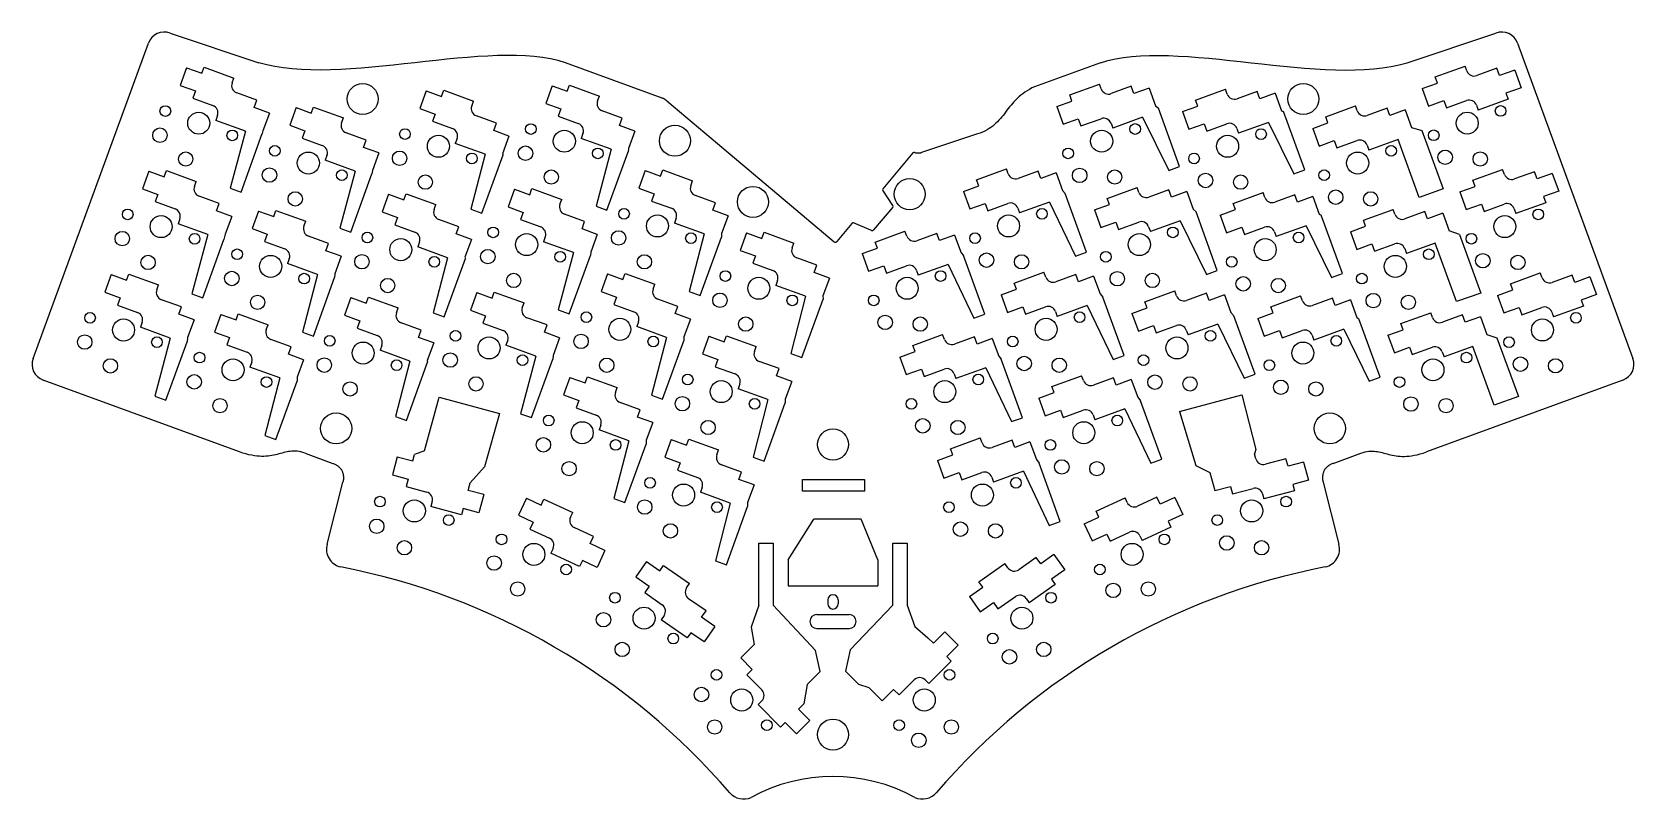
# Model space of a CAD drawing. Extents: x 24 to 271, y -154 to -36.
import ezdxf

# ---------------------------------------------------------------- set-up
doc = ezdxf.new("R2010")
doc.units = 0
doc.layers.add('BLACK', color=7, linetype='CONTINUOUS')

msp = doc.modelspace()

# ---------------------------------------------------------------- linework, layer by layer
at = {"layer": 'BLACK', "linetype": 'CONTINUOUS'}
for p, q in [((44.8937, -36.0132), (58.6, -40.6)), ((235.92, -40.6), (249.626, -36.0132)), ((23.7128, -86.2725), (41.5278, -37.5803)), ((93.9505, -39.5653), (92.4022, -39.6574)), ((95.4663, -39.5031), (93.9505, -39.5653)), ((96.9453, -39.4753), (95.4663, -39.5031)), ((98.3836, -39.486), (96.9453, -39.4753)), ((99.7767, -39.5395), (98.3836, -39.486)), ((101.121, -39.6402), (99.7767, -39.5395)), ((193.399, -39.6402), (194.743, -39.5395)), ((194.743, -39.5395), (196.136, -39.486)), ((196.136, -39.486), (197.575, -39.4753)), ((197.575, -39.4753), (199.054, -39.5031)), ((199.054, -39.5031), (200.57, -39.5653)), ((200.57, -39.5653), (202.118, -39.6574)), ((252.992, -37.5803), (270.807, -86.2725)), ((47.4244, -41.3769), (46.4325, -44.102)), ((47.4244, -41.3769), (49.7736, -42.232)), ((49.7736, -42.232), (50.1156, -41.2923)), ((50.1156, -41.2923), (54.7201, -42.9682)), ((59.8031, -40.9321), (58.6, -40.6)), ((61.0659, -41.1999), (59.8031, -40.9321)), ((62.3842, -41.4077), (61.0659, -41.1999)), ((63.7537, -41.5598), (62.3842, -41.4077)), ((65.1704, -41.6605), (63.7537, -41.5598)), ((66.63, -41.714), (65.1704, -41.6605)), ((68.1284, -41.7247), (66.63, -41.714)), ((69.6612, -41.6969), (68.1284, -41.7247)), ((71.2245, -41.6347), (69.6612, -41.6969)), ((72.8139, -41.5426), (71.2245, -41.6347)), ((74.4252, -41.4248), (72.8139, -41.5426)), ((76.0544, -41.2855), (74.4252, -41.4248)), ((77.6971, -41.1292), (76.0544, -41.2855)), ((79.3493, -40.9599), (77.6971, -41.1292)), ((81.0066, -40.7821), (79.3493, -40.9599)), ((82.665, -40.6), (81.0066, -40.7821)), ((84.3202, -40.4179), (82.665, -40.6)), ((85.9681, -40.2401), (84.3202, -40.4179)), ((87.6044, -40.0708), (85.9681, -40.2401)), ((89.225, -39.9145), (87.6044, -40.0708)), ((90.8257, -39.7752), (89.225, -39.9145)), ((92.4022, -39.6574), (90.8257, -39.7752)), ((102.411, -39.7923), (101.121, -39.6402)), ((103.644, -40.0001), (102.411, -39.7923)), ((104.815, -40.2679), (103.644, -40.0001)), ((105.92, -40.6), (104.815, -40.2679)), ((120.883, -46.0725), (105.92, -40.6)), ((188.6, -40.6), (178.4, -44.3)), ((188.6, -40.6), (189.705, -40.2679)), ((189.705, -40.2679), (190.876, -40.0001)), ((190.876, -40.0001), (192.109, -39.7923)), ((192.109, -39.7923), (193.399, -39.6402)), ((202.118, -39.6574), (203.694, -39.7752)), ((203.694, -39.7752), (205.295, -39.9145)), ((205.295, -39.9145), (206.916, -40.0708)), ((206.916, -40.0708), (208.552, -40.2401)), ((208.552, -40.2401), (210.2, -40.4179)), ((210.2, -40.4179), (211.855, -40.6)), ((211.855, -40.6), (213.513, -40.7821)), ((213.513, -40.7821), (215.171, -40.9599)), ((215.171, -40.9599), (216.823, -41.1292)), ((216.823, -41.1292), (218.466, -41.2855)), ((218.466, -41.2855), (220.095, -41.4248)), ((220.095, -41.4248), (221.706, -41.5426)), ((221.706, -41.5426), (223.296, -41.6347)), ((223.296, -41.6347), (224.859, -41.6969)), ((224.859, -41.6969), (226.392, -41.7247)), ((226.392, -41.7247), (227.89, -41.714)), ((227.89, -41.714), (229.35, -41.6605)), ((229.35, -41.6605), (230.766, -41.5598)), ((230.766, -41.5598), (232.136, -41.4077)), ((232.136, -41.4077), (233.454, -41.1999)), ((233.454, -41.1999), (234.717, -40.9321)), ((234.717, -40.9321), (235.92, -40.6)), ((240.268, -42.7909), (244.872, -41.115)), ((245.146, -41.8668), (244.872, -41.115)), ((249.785, -41.4553), (246.684, -42.584)), ((250.195, -42.5829), (249.785, -41.4553)), ((252.544, -41.7279), (250.195, -42.5829)), ((252.544, -41.7279), (253.536, -44.453)), ((46.4325, -44.102), (48.7817, -44.9571)), ((54.4465, -43.7199), (54.7201, -42.9682)), ((103.878, -44.1567), (102.886, -46.8819)), ((103.878, -44.1567), (106.227, -45.0118)), ((106.227, -45.0118), (106.569, -44.0721)), ((106.569, -44.0721), (111.174, -45.748)), ((177.983, -44.5017), (177.591, -44.7127)), ((178.4, -44.3), (177.983, -44.5017)), ((183.816, -45.5765), (188.42, -43.9007)), ((188.694, -44.6524), (188.42, -43.9007)), ((193.333, -44.2409), (190.232, -45.3696)), ((193.743, -45.3686), (193.333, -44.2409)), ((196.092, -44.5135), (193.743, -45.3686)), ((196.092, -44.5135), (197.084, -47.2386)), ((238.26, -44.5857), (240.61, -43.7306)), ((240.61, -43.7306), (240.268, -42.7909)), ((253.536, -44.453), (251.187, -45.3081)), ((48.7817, -44.9571), (48.3713, -46.0847)), ((48.3713, -46.0847), (51.4723, -47.2134)), ((58.2647, -46.3866), (55.1637, -45.258)), ((57.8543, -47.5143), (58.2647, -46.3866)), ((84.4379, -44.9411), (83.446, -47.6662)), ((84.4379, -44.9411), (86.7871, -45.7962)), ((86.7871, -45.7962), (87.1292, -44.8565)), ((87.1292, -44.8565), (91.7337, -46.5324)), ((91.46, -47.2841), (91.7337, -46.5324)), ((102.886, -46.8819), (105.235, -47.7369)), ((110.9, -46.4998), (111.174, -45.748)), ((120.916, -46.0845), (120.883, -46.0725)), ((120.975, -46.1066), (120.916, -46.0845)), ((121.028, -46.1265), (120.975, -46.1066)), ((121.074, -46.145), (121.028, -46.1265)), ((121.136, -46.1712), (121.074, -46.145)), ((121.191, -46.1976), (121.136, -46.1712)), ((121.242, -46.2263), (121.191, -46.1976)), ((121.293, -46.2596), (121.242, -46.2263)), ((121.348, -46.2995), (121.293, -46.2596)), ((121.388, -46.3309), (121.348, -46.2995)), ((121.432, -46.3668), (121.388, -46.3309)), ((121.482, -46.408), (121.432, -46.3668)), ((121.538, -46.4549), (121.482, -46.408)), ((121.602, -46.5084), (121.538, -46.4549)), ((121.602, -46.5084), (129.419, -53.0958)), ((174.976, -46.9017), (174.754, -47.1635)), ((175.207, -46.6417), (174.976, -46.9017)), ((175.449, -46.3841), (175.207, -46.6417)), ((175.703, -46.1297), (175.449, -46.3841)), ((175.972, -45.8793), (175.703, -46.1297)), ((176.257, -45.6335), (175.972, -45.8793)), ((176.559, -45.3932), (176.257, -45.6335)), ((176.882, -45.1592), (176.559, -45.3932)), ((177.225, -44.9321), (176.882, -45.1592)), ((177.591, -44.7127), (177.225, -44.9321)), ((181.808, -47.3713), (184.158, -46.5162)), ((184.158, -46.5162), (183.816, -45.5765)), ((203.256, -46.3617), (207.861, -44.6858)), ((203.598, -47.3014), (203.256, -46.3617)), ((208.135, -45.4376), (207.861, -44.6858)), ((212.774, -45.0261), (209.673, -46.1548)), ((213.184, -46.1537), (212.774, -45.0261)), ((215.533, -45.2987), (213.184, -46.1537)), ((215.533, -45.2987), (216.525, -48.0238)), ((238.26, -44.5857), (239.252, -47.3108)), ((239.252, -47.3108), (241.601, -46.4557)), ((241.601, -46.4557), (242.012, -47.5834)), ((242.012, -47.5834), (245.113, -46.4547)), ((251.529, -46.2477), (246.925, -47.9236)), ((251.187, -45.3081), (251.529, -46.2477)), ((52.1895, -48.7514), (51.9159, -49.5032)), ((60.2035, -48.3693), (57.8543, -47.5143)), ((60.2035, -48.3693), (59.2116, -51.0944)), ((64.3393, -47.533), (63.3474, -50.2581)), ((64.3393, -47.533), (66.6885, -48.388)), ((66.6885, -48.388), (67.0305, -47.4483)), ((67.0305, -47.4483), (71.635, -49.1242)), ((71.3614, -49.876), (71.635, -49.1242)), ((83.446, -47.6662), (85.7953, -48.5213)), ((85.7953, -48.5213), (85.3849, -49.6489)), ((95.2782, -49.9509), (92.1772, -48.8222)), ((105.235, -47.7369), (104.825, -48.8645)), ((104.825, -48.8645), (107.926, -49.9932)), ((114.718, -49.1665), (111.617, -48.0378)), ((114.308, -50.2941), (114.718, -49.1665)), ((172.889, -49.472), (172.664, -49.7095)), ((173.105, -49.2287), (172.889, -49.472)), ((173.315, -48.9804), (173.105, -49.2287)), ((173.521, -48.7277), (173.315, -48.9804)), ((173.723, -48.4715), (173.521, -48.7277)), ((173.925, -48.2125), (173.723, -48.4715)), ((174.127, -47.9514), (173.925, -48.2125)), ((174.332, -47.6891), (174.127, -47.9514)), ((174.54, -47.4262), (174.332, -47.6891)), ((174.754, -47.1635), (174.54, -47.4262)), ((181.808, -47.3713), (182.8, -50.0964)), ((182.8, -50.0964), (185.15, -49.2414)), ((185.15, -49.2414), (185.56, -50.369)), ((185.56, -50.369), (188.661, -49.2403)), ((195.077, -49.0334), (190.473, -50.7093)), ((195.077, -49.0334), (199.103, -57.2618)), ((197.084, -47.2386), (197.511, -47.6251)), ((200.797, -56.6464), (197.511, -47.6251)), ((201.249, -48.1564), (203.598, -47.3014)), ((201.249, -48.1564), (202.241, -50.8816)), ((216.525, -48.0238), (216.845, -48.1235)), ((220.13, -57.1448), (216.845, -48.1235)), ((223.355, -48.9536), (227.96, -47.2777)), ((223.697, -49.8932), (223.355, -48.9536)), ((228.233, -48.0294), (227.96, -47.2777)), ((232.872, -47.6179), (229.771, -48.7466)), ((233.283, -48.7456), (232.872, -47.6179)), ((235.632, -47.8905), (233.283, -48.7456)), ((235.632, -47.8905), (236.624, -50.6156)), ((246.651, -47.1719), (246.925, -47.9236)), ((56.5204, -51.1791), (51.9159, -49.5032)), ((56.5204, -51.1791), (54.1408, -59.9563)), ((55.8336, -60.5734), (59.1156, -51.5509)), ((59.2116, -51.0944), (59.1156, -51.5509)), ((63.3474, -50.2581), (65.6966, -51.1131)), ((65.6966, -51.1131), (65.2862, -52.2408)), ((75.1796, -52.5427), (72.0786, -51.414)), ((85.3849, -49.6489), (88.4858, -50.7776)), ((94.8678, -51.0785), (95.2782, -49.9509)), ((97.217, -51.9335), (94.8678, -51.0785)), ((97.217, -51.9335), (96.2252, -54.6586)), ((108.643, -51.5313), (108.37, -52.283)), ((116.657, -51.1492), (114.308, -50.2941)), ((116.657, -51.1492), (115.665, -53.8743)), ((169.6, -51.6), (160.939, -54.4548)), ((169.999, -51.4618), (169.6, -51.6)), ((170.373, -51.3104), (169.999, -51.4618)), ((170.724, -51.1463), (170.373, -51.3104)), ((171.053, -50.9705), (170.724, -51.1463)), ((171.361, -50.7836), (171.053, -50.9705)), ((171.652, -50.5864), (171.361, -50.7836)), ((171.926, -50.3796), (171.652, -50.5864)), ((172.184, -50.1641), (171.926, -50.3796)), ((172.43, -49.9404), (172.184, -50.1641)), ((172.664, -49.7095), (172.43, -49.9404)), ((190.199, -49.9575), (190.473, -50.7093)), ((202.241, -50.8816), (204.59, -50.0265)), ((204.59, -50.0265), (205.001, -51.1541)), ((205.001, -51.1541), (208.102, -50.0255)), ((209.64, -50.7427), (209.913, -51.4944)), ((214.518, -49.8185), (209.913, -51.4944)), ((214.518, -49.8185), (218.437, -57.7602)), ((221.348, -50.7483), (223.697, -49.8932)), ((221.348, -50.7483), (222.34, -53.4734)), ((236.624, -50.6156), (238.191, -51.069)), ((238.191, -51.069), (241.476, -60.0915)), ((65.2862, -52.2408), (68.3872, -53.3694)), ((74.7692, -53.6703), (75.1796, -52.5427)), ((77.1184, -54.5254), (74.7692, -53.6703)), ((89.203, -52.3156), (88.9294, -53.0674)), ((93.5339, -54.7433), (88.9294, -53.0674)), ((112.974, -53.9589), (108.37, -52.283)), ((112.974, -53.9589), (110.658, -62.7448)), ((112.351, -63.3619), (115.633, -54.3394)), ((115.665, -53.8743), (115.633, -54.3394)), ((129.419, -53.0958), (141.519, -63.2958)), ((222.34, -53.4734), (224.689, -52.6184)), ((224.689, -52.6184), (225.099, -53.746)), ((225.099, -53.746), (228.2, -52.6173)), ((229.738, -53.3345), (230.012, -54.0863)), ((234.523, -52.4446), (230.012, -54.0863)), ((237.796, -61.4183), (234.523, -52.4446)), ((69.1044, -54.9075), (68.8308, -55.6592)), ((73.4353, -57.3351), (68.8308, -55.6592)), ((77.1184, -54.5254), (76.1265, -57.2505)), ((93.5339, -54.7433), (91.325, -63.2432)), ((93.0177, -63.8603), (96.2998, -54.8378)), ((96.2252, -54.6586), (96.2998, -54.8378)), ((159.585, -54.5333), (154.966, -60.0639)), ((159.912, -54.4649), (160.005, -54.4951)), ((160.005, -54.4951), (160.098, -54.5173)), ((160.098, -54.5173), (160.191, -54.5323)), ((160.191, -54.5323), (160.282, -54.541)), ((160.282, -54.541), (160.37, -54.5441)), ((160.37, -54.5441), (160.455, -54.5426)), ((160.455, -54.5426), (160.536, -54.5372)), ((160.536, -54.5372), (160.611, -54.5289)), ((160.611, -54.5289), (160.682, -54.5184)), ((160.682, -54.5184), (160.745, -54.5066)), ((160.745, -54.5066), (160.801, -54.4943)), ((160.801, -54.4943), (160.869, -54.4767)), ((160.869, -54.4767), (160.926, -54.4595)), ((160.926, -54.4595), (160.939, -54.4548)), ((199.103, -57.2618), (200.797, -56.6464)), ((41.61, -57.3517), (40.6182, -60.0768)), ((41.61, -57.3517), (43.9593, -58.2067)), ((43.9593, -58.2067), (44.3013, -57.267)), ((44.3013, -57.267), (48.9058, -58.9429)), ((48.6322, -59.6947), (48.9058, -58.9429)), ((73.4353, -57.3351), (71.0788, -66.172)), ((72.7715, -66.7891), (76.0536, -57.7666)), ((76.1265, -57.2505), (76.0536, -57.7666)), ((118.267, -57.2537), (117.275, -59.9788)), ((118.267, -57.2537), (120.616, -58.1088)), ((120.616, -58.1088), (120.958, -57.1691)), ((120.958, -57.1691), (125.562, -58.845)), ((125.289, -59.5967), (125.562, -58.845)), ((169.428, -58.6743), (174.032, -56.9984)), ((169.77, -59.614), (169.428, -58.6743)), ((174.306, -57.7502), (174.032, -56.9984)), ((178.945, -57.3387), (175.844, -58.4674)), ((179.355, -58.4663), (178.945, -57.3387)), ((181.705, -57.6113), (179.355, -58.4663)), ((181.705, -57.6113), (182.696, -60.3364)), ((218.437, -57.7602), (220.13, -57.1448)), ((246.082, -58.7657), (250.686, -57.0898)), ((246.424, -59.7054), (246.082, -58.7657)), ((250.96, -57.8415), (250.686, -57.0898)), ((255.599, -57.4301), (252.498, -58.5588)), ((256.009, -58.5577), (255.599, -57.4301)), ((258.359, -57.7027), (256.009, -58.5577)), ((258.359, -57.7027), (259.351, -60.4278)), ((40.6182, -60.0768), (42.9674, -60.9318)), ((42.9674, -60.9318), (42.557, -62.0595)), ((52.4503, -62.3614), (49.3494, -61.2328)), ((54.1408, -59.9563), (55.8336, -60.5734)), ((78.6236, -60.9159), (77.6317, -63.641)), ((78.6236, -60.9159), (80.9728, -61.7709)), ((80.9728, -61.7709), (81.3148, -60.8313)), ((81.3148, -60.8313), (85.9193, -62.5072)), ((98.0637, -60.1315), (97.0719, -62.8566)), ((98.0637, -60.1315), (100.413, -60.9866)), ((100.413, -60.9866), (100.755, -60.0469)), ((100.755, -60.0469), (105.359, -61.7228)), ((105.086, -62.4745), (105.359, -61.7228)), ((117.275, -59.9788), (119.624, -60.8339)), ((119.624, -60.8339), (119.213, -61.9615)), ((129.107, -62.2635), (126.006, -61.1348)), ((156.5, -62.6486), (154.955, -60.3043)), ((167.421, -60.4691), (169.77, -59.614)), ((167.421, -60.4691), (168.412, -63.1942)), ((182.696, -60.3364), (183.118, -60.8231)), ((186.403, -69.8444), (183.118, -60.8231)), ((189.63, -61.5513), (194.234, -59.8754)), ((189.972, -62.491), (189.63, -61.5513)), ((194.508, -60.6272), (194.234, -59.8754)), ((199.147, -60.2157), (196.046, -61.3444)), ((199.558, -61.3434), (199.147, -60.2157)), ((201.907, -60.4883), (199.558, -61.3434)), ((201.907, -60.4883), (202.899, -63.2134)), ((209.071, -62.3365), (213.675, -60.6606)), ((213.949, -61.4123), (213.675, -60.6606)), ((218.588, -61.0009), (215.487, -62.1295)), ((218.998, -62.1285), (218.588, -61.0009)), ((221.348, -61.2735), (218.998, -62.1285)), ((221.348, -61.2735), (222.339, -63.9986)), ((241.476, -60.0915), (237.796, -61.4183)), ((244.075, -60.5604), (246.424, -59.7054)), ((244.075, -60.5604), (245.067, -63.2855)), ((259.351, -60.4278), (257.001, -61.2828)), ((257.001, -61.2828), (257.343, -62.2225)), ((42.557, -62.0595), (45.658, -63.1881)), ((52.0399, -63.4891), (52.4503, -62.3614)), ((54.3892, -64.3441), (52.0399, -63.4891)), ((58.5249, -63.5077), (57.5331, -66.2329)), ((58.5249, -63.5077), (60.8741, -64.3628)), ((60.8741, -64.3628), (61.2162, -63.4231)), ((61.2162, -63.4231), (65.8207, -65.099)), ((77.6317, -63.641), (79.9809, -64.4961)), ((85.6457, -63.2589), (85.9193, -62.5072)), ((91.325, -63.2432), (93.0177, -63.8603)), ((97.0719, -62.8566), (99.4211, -63.7117)), ((99.4211, -63.7117), (99.0107, -64.8393)), ((108.904, -65.1413), (105.803, -64.0126)), ((110.658, -62.7448), (112.351, -63.3619)), ((119.213, -61.9615), (122.314, -63.0902)), ((128.696, -63.3911), (129.107, -62.2635)), ((131.046, -64.2462), (128.696, -63.3911)), ((131.046, -64.2462), (130.054, -66.9713)), ((141.519, -63.2958), (147.429, -68.2723)), ((156.487, -62.9333), (153.537, -66.4378)), ((168.412, -63.1942), (170.762, -62.3391)), ((170.762, -62.3391), (171.172, -63.4667)), ((171.172, -63.4667), (174.273, -62.3381)), ((175.811, -63.0553), (176.085, -63.807)), ((180.689, -62.1311), (176.085, -63.807)), ((180.689, -62.1311), (184.71, -70.4598)), ((187.623, -63.3461), (189.972, -62.491)), ((187.623, -63.3461), (188.615, -66.0712)), ((202.899, -63.2134), (203.334, -63.6576)), ((206.619, -72.679), (203.334, -63.6576)), ((207.064, -64.1312), (209.413, -63.2762)), ((207.064, -64.1312), (208.055, -66.8563)), ((209.413, -63.2762), (209.071, -62.3365)), ((222.339, -63.9986), (222.662, -64.1265)), ((225.947, -73.1478), (222.662, -64.1265)), ((229.169, -64.9283), (233.774, -63.2524)), ((234.048, -64.0042), (233.774, -63.2524)), ((238.687, -63.5927), (235.586, -64.7214)), ((239.097, -64.7204), (238.687, -63.5927)), ((241.446, -63.8653), (239.097, -64.7204)), ((241.446, -63.8653), (242.438, -66.5904)), ((245.067, -63.2855), (247.416, -62.4305)), ((247.416, -62.4305), (247.826, -63.5581)), ((247.826, -63.5581), (250.927, -62.4295)), ((252.465, -63.1467), (252.739, -63.8984)), ((257.343, -62.2225), (252.739, -63.8984)), ((46.3752, -64.7262), (46.1016, -65.478)), ((50.706, -67.1539), (46.1016, -65.478)), ((54.3892, -64.3441), (53.3973, -67.0692)), ((57.5331, -66.2329), (59.8823, -67.0879)), ((65.547, -65.8508), (65.8207, -65.099)), ((71.0788, -66.172), (72.7715, -66.7891)), ((79.9809, -64.4961), (79.5705, -65.6237)), ((79.5705, -65.6237), (82.6715, -66.7524)), ((89.4639, -65.9256), (86.3629, -64.797)), ((89.0535, -67.0533), (89.4639, -65.9256)), ((99.0107, -64.8393), (102.112, -65.968)), ((108.494, -66.2689), (108.904, -65.1413)), ((110.843, -67.1239), (108.494, -66.2689)), ((123.032, -64.6282), (122.758, -65.38)), ((127.363, -67.0559), (122.758, -65.38)), ((136.269, -67.7307), (136.611, -66.791)), ((136.611, -66.791), (141.215, -68.4669)), ((150.173, -65.4152), (147.828, -68.2235)), ((153.207, -66.5183), (150.428, -65.3474)), ((153.775, -68.2962), (158.379, -66.6203)), ((158.653, -67.3721), (158.379, -66.6203)), ((188.615, -66.0712), (190.964, -65.2161)), ((190.964, -65.2161), (191.374, -66.3438)), ((191.374, -66.3438), (194.475, -65.2151)), ((196.013, -65.9323), (196.287, -66.6841)), ((200.891, -65.0082), (196.287, -66.6841)), ((200.891, -65.0082), (204.926, -73.2943)), ((208.055, -66.8563), (210.405, -66.0013)), ((210.405, -66.0013), (210.815, -67.1289)), ((210.815, -67.1289), (213.916, -66.0002)), ((215.454, -66.7175), (215.728, -67.4692)), ((220.332, -65.7933), (215.728, -67.4692)), ((220.332, -65.7933), (224.254, -73.7632)), ((227.162, -66.7231), (229.511, -65.868)), ((227.162, -66.7231), (228.154, -69.4482)), ((229.511, -65.868), (229.169, -64.9283)), ((243.997, -67.1184), (242.438, -66.5904)), ((50.706, -67.1539), (48.2253, -76.29)), ((49.918, -76.9071), (53.2001, -67.8846)), ((53.3973, -67.0692), (53.2001, -67.8846)), ((59.8823, -67.0879), (59.4719, -68.2155)), ((59.4719, -68.2155), (62.5728, -69.3442)), ((69.3652, -68.5175), (66.2642, -67.3888)), ((68.9548, -69.6451), (69.3652, -68.5175)), ((83.3887, -68.2904), (83.1151, -69.0422)), ((87.7196, -70.7181), (83.1151, -69.0422)), ((91.4027, -67.9083), (89.0535, -67.0533)), ((91.4027, -67.9083), (90.4108, -70.6334)), ((102.829, -67.506), (102.555, -68.2578)), ((107.16, -69.9337), (102.555, -68.2578)), ((110.843, -67.1239), (109.851, -69.849)), ((127.363, -67.0559), (125.052, -75.9428)), ((126.745, -76.5599), (130.027, -67.5374)), ((130.054, -66.9713), (130.027, -67.5374)), ((133.92, -66.8756), (132.928, -69.6007)), ((133.92, -66.8756), (136.269, -67.7307)), ((140.942, -69.2186), (141.215, -68.4669)), ((151.767, -70.091), (154.117, -69.2359)), ((154.117, -69.2359), (153.775, -68.2962)), ((163.292, -66.9606), (160.191, -68.0893)), ((163.702, -68.0882), (163.292, -66.9606)), ((166.051, -67.2332), (163.702, -68.0882)), ((166.051, -67.2332), (167.043, -69.9583)), ((228.154, -69.4482), (230.503, -68.5931)), ((230.503, -68.5931), (230.914, -69.7208)), ((230.914, -69.7208), (234.015, -68.5921)), ((240.243, -68.4536), (235.826, -70.0611)), ((243.583, -77.5057), (240.243, -68.4536)), ((243.997, -67.1184), (247.295, -76.1752)), ((63.2901, -70.8823), (63.0164, -71.634)), ((67.6209, -73.3099), (63.0164, -71.634)), ((71.304, -70.5002), (68.9548, -69.6451)), ((71.304, -70.5002), (70.3122, -73.2253)), ((87.7196, -70.7181), (85.5077, -79.2462)), ((87.2004, -79.8633), (90.4825, -70.8408)), ((90.4108, -70.6334), (90.4825, -70.8408)), ((107.16, -69.9337), (104.836, -78.7773)), ((106.528, -79.3944), (109.811, -70.3719)), ((109.851, -69.849), (109.811, -70.3719)), ((132.928, -69.6007), (135.277, -70.4558)), ((135.277, -70.4558), (134.867, -71.5834)), ((134.867, -71.5834), (137.968, -72.7121)), ((144.76, -71.8854), (141.659, -70.7567)), ((151.767, -70.091), (152.759, -72.8161)), ((167.043, -69.9583), (167.423, -70.404)), ((170.708, -79.4253), (167.423, -70.404)), ((184.71, -70.4598), (186.403, -69.8444)), ((235.553, -69.3093), (235.826, -70.0611)), ((35.7957, -73.3265), (34.8038, -76.0516)), ((35.7957, -73.3265), (38.1449, -74.1815)), ((38.1449, -74.1815), (38.4869, -73.2418)), ((38.4869, -73.2418), (43.0914, -74.9177)), ((67.6209, -73.3099), (65.3126, -82.2027)), ((67.0053, -82.8198), (70.2874, -73.7973)), ((70.3122, -73.2253), (70.2874, -73.7973)), ((112.452, -73.2285), (111.46, -75.9536)), ((112.452, -73.2285), (114.801, -74.0836)), ((114.801, -74.0836), (115.143, -73.1439)), ((115.143, -73.1439), (119.748, -74.8198)), ((144.35, -73.013), (144.76, -71.8854)), ((146.699, -73.868), (144.35, -73.013)), ((146.699, -73.868), (145.707, -76.5932)), ((152.759, -72.8161), (155.108, -71.961)), ((155.108, -71.961), (155.519, -73.0886)), ((155.519, -73.0886), (158.62, -71.96)), ((160.158, -72.6772), (160.432, -73.4289)), ((165.036, -71.753), (160.432, -73.4289)), ((165.036, -71.753), (169.015, -80.0407)), ((175.242, -74.6491), (179.847, -72.9732)), ((180.12, -73.7249), (179.847, -72.9732)), ((184.759, -73.3135), (181.658, -74.4422)), ((185.17, -74.4411), (184.759, -73.3135)), ((187.519, -73.5861), (185.17, -74.4411)), ((187.519, -73.5861), (188.511, -76.3112)), ((204.926, -73.2943), (206.619, -72.679)), ((224.254, -73.7632), (225.947, -73.1478)), ((251.896, -74.7405), (256.501, -73.0646)), ((256.774, -73.8163), (256.501, -73.0646)), ((261.413, -73.4049), (258.312, -74.5335)), ((261.824, -74.5325), (261.413, -73.4049)), ((264.173, -73.6774), (261.824, -74.5325)), ((264.173, -73.6774), (265.165, -76.4026)), ((34.8038, -76.0516), (37.1531, -76.9066)), ((42.8178, -75.6695), (43.0914, -74.9177)), ((48.2253, -76.29), (49.918, -76.9071)), ((92.2494, -76.1063), (91.2575, -78.8314)), ((92.2494, -76.1063), (94.5986, -76.9613)), ((94.5986, -76.9613), (94.9406, -76.0217)), ((94.9406, -76.0217), (99.5451, -77.6975)), ((111.46, -75.9536), (113.81, -76.8087)), ((119.474, -75.5715), (119.748, -74.8198)), ((125.052, -75.9428), (126.745, -76.5599)), ((138.685, -74.2501), (138.411, -75.0019)), ((143.016, -76.6778), (138.411, -75.0019)), ((143.016, -76.6778), (140.747, -85.5237)), ((145.707, -76.5932), (145.722, -77.1183)), ((173.235, -76.4438), (175.584, -75.5888)), ((173.235, -76.4438), (174.227, -79.1689)), ((175.584, -75.5888), (175.242, -74.6491)), ((188.511, -76.3112), (188.925, -76.8278)), ((195.444, -77.5261), (200.049, -75.8502)), ((200.322, -76.602), (200.049, -75.8502)), ((204.961, -76.1905), (201.86, -77.3192)), ((205.372, -77.3181), (204.961, -76.1905)), ((207.721, -76.4631), (205.372, -77.3181)), ((207.721, -76.4631), (208.713, -79.1882)), ((214.885, -78.3113), (219.49, -76.6354)), ((219.763, -77.3871), (219.49, -76.6354)), ((247.295, -76.1752), (243.583, -77.5057)), ((249.889, -76.5352), (252.238, -75.6802)), ((249.889, -76.5352), (250.881, -79.2603)), ((252.238, -75.6802), (251.896, -74.7405)), ((265.165, -76.4026), (262.816, -77.2576)), ((37.1531, -76.9066), (36.7426, -78.0343)), ((36.7426, -78.0343), (39.8436, -79.1629)), ((46.636, -78.3362), (43.535, -77.2075)), ((46.2256, -79.4638), (46.636, -78.3362)), ((72.8092, -76.8907), (71.8174, -79.6158)), ((72.8092, -76.8907), (75.1585, -77.7457)), ((75.1585, -77.7457), (75.5005, -76.806)), ((75.5005, -76.806), (80.105, -78.4819)), ((79.8314, -79.2337), (80.105, -78.4819)), ((91.2575, -78.8314), (93.6068, -79.6865)), ((99.2715, -78.4493), (99.5451, -77.6975)), ((104.836, -78.7773), (106.528, -79.3944)), ((113.81, -76.8087), (113.399, -77.9363)), ((113.399, -77.9363), (116.5, -79.065)), ((123.293, -78.2382), (120.192, -77.1096)), ((122.882, -79.3659), (123.293, -78.2382)), ((142.44, -86.1408), (145.722, -77.1183)), ((174.227, -79.1689), (176.576, -78.3139)), ((176.576, -78.3139), (176.986, -79.4415)), ((176.986, -79.4415), (180.087, -78.3129)), ((181.625, -79.0301), (181.899, -79.7818)), ((186.504, -78.1059), (181.899, -79.7818)), ((186.504, -78.1059), (190.517, -86.4645)), ((192.21, -85.8491), (188.925, -76.8278)), ((193.437, -79.3208), (195.786, -78.4658)), ((195.786, -78.4658), (195.444, -77.5261)), ((215.227, -79.2509), (214.885, -78.3113)), ((224.402, -76.9757), (221.301, -78.1043)), ((224.813, -78.1033), (224.402, -76.9757)), ((227.162, -77.2482), (224.813, -78.1033)), ((227.162, -77.2482), (228.154, -79.9733)), ((250.881, -79.2603), (253.23, -78.4053)), ((253.23, -78.4053), (253.641, -79.5329)), ((253.641, -79.5329), (256.742, -78.4042)), ((258.28, -79.1214), (258.553, -79.8732)), ((263.158, -78.1973), (258.553, -79.8732)), ((262.816, -77.2576), (263.158, -78.1973)), ((40.5608, -80.701), (40.2872, -81.4527)), ((44.8917, -83.1286), (40.2872, -81.4527)), ((48.5748, -80.3189), (46.2256, -79.4638)), ((48.5748, -80.3189), (47.583, -83.044)), ((52.7106, -79.4825), (51.7187, -82.2076)), ((52.7106, -79.4825), (55.0598, -80.3376)), ((55.0598, -80.3376), (55.4018, -79.3979)), ((55.4018, -79.3979), (60.0063, -81.0738)), ((59.7327, -81.8255), (60.0063, -81.0738)), ((71.8174, -79.6158), (74.1666, -80.4708)), ((74.1666, -80.4708), (73.7562, -81.5985)), ((73.7562, -81.5985), (76.8572, -82.7271)), ((83.6495, -81.9004), (80.5486, -80.7717)), ((85.5077, -79.2462), (87.2004, -79.8633)), ((93.6068, -79.6865), (93.1963, -80.8141)), ((93.1963, -80.8141), (96.2973, -81.9427)), ((103.09, -81.116), (99.9887, -79.9874)), ((102.679, -82.2437), (103.09, -81.116)), ((117.217, -80.603), (116.944, -81.3548)), ((121.548, -83.0307), (116.944, -81.3548)), ((125.231, -80.2209), (122.882, -79.3659)), ((125.231, -80.2209), (124.239, -82.946)), ((169.015, -80.0407), (170.708, -79.4253)), ((193.437, -79.3208), (194.429, -82.046)), ((194.429, -82.046), (196.778, -81.1909)), ((196.778, -81.1909), (197.189, -82.3185)), ((197.189, -82.3185), (200.29, -81.1899)), ((206.706, -80.9829), (202.101, -82.6588)), ((206.706, -80.9829), (210.76, -89.3349)), ((208.713, -79.1882), (209.168, -79.6982)), ((212.453, -88.7196), (209.168, -79.6982)), ((212.878, -80.106), (215.227, -79.2509)), ((212.878, -80.106), (213.87, -82.8311)), ((228.154, -79.9733), (228.494, -80.1572)), ((231.78, -89.1786), (228.494, -80.1572)), ((234.984, -80.9031), (239.588, -79.2272)), ((235.326, -81.8428), (234.984, -80.9031)), ((239.862, -79.979), (239.588, -79.2272)), ((244.501, -79.5675), (241.4, -80.6962)), ((244.911, -80.6951), (244.501, -79.5675)), ((247.261, -79.8401), (244.911, -80.6951)), ((247.261, -79.8401), (248.252, -82.5652)), ((44.8917, -83.1286), (42.5126, -92.1027)), ((44.2053, -92.7198), (47.4874, -83.6973)), ((47.583, -83.044), (47.4874, -83.6973)), ((51.7187, -82.2076), (54.0679, -83.0627)), ((54.0679, -83.0627), (53.6575, -84.1903)), ((63.5509, -84.4923), (60.4499, -83.3636)), ((65.3126, -82.2027), (67.0053, -82.8198)), ((83.2391, -83.028), (83.6495, -81.9004)), ((85.5883, -83.8831), (83.2391, -83.028)), ((85.5883, -83.8831), (84.5965, -86.6082)), ((97.0145, -83.4808), (96.7409, -84.2326)), ((105.029, -83.0987), (102.679, -82.2437)), ((105.029, -83.0987), (104.037, -85.8238)), ((121.548, -83.0307), (119.245, -91.9475)), ((120.937, -92.5646), (124.22, -83.5421)), ((124.239, -82.946), (124.22, -83.5421)), ((128.105, -82.8504), (127.114, -85.5755)), ((128.105, -82.8504), (130.455, -83.7055)), ((130.455, -83.7055), (130.797, -82.7658)), ((130.797, -82.7658), (135.401, -84.4417)), ((159.589, -84.271), (164.193, -82.5951)), ((164.467, -83.3468), (164.193, -82.5951)), ((169.106, -82.9354), (166.005, -84.0641)), ((169.517, -84.063), (169.106, -82.9354)), ((171.866, -83.208), (169.517, -84.063)), ((171.866, -83.208), (172.858, -85.9331)), ((201.828, -81.9071), (202.101, -82.6588)), ((213.87, -82.8311), (216.219, -81.9761)), ((216.219, -81.9761), (216.629, -83.1037)), ((216.629, -83.1037), (219.73, -81.975)), ((221.268, -82.6922), (221.542, -83.444)), ((226.147, -81.7681), (221.542, -83.444)), ((226.147, -81.7681), (230.086, -89.7939)), ((232.977, -82.6978), (235.326, -81.8428)), ((232.977, -82.6978), (233.968, -85.423)), ((248.252, -82.5652), (249.804, -83.0817)), ((249.804, -83.0817), (253.119, -92.1868)), ((53.6575, -84.1903), (56.7585, -85.319)), ((63.1405, -85.6199), (63.5509, -84.4923)), ((65.4897, -86.4749), (63.1405, -85.6199)), ((65.4897, -86.4749), (64.4978, -89.2)), ((77.5744, -84.2652), (77.3007, -85.0169)), ((81.9052, -86.6928), (77.3007, -85.0169)), ((101.345, -85.9085), (96.7409, -84.2326)), ((101.345, -85.9085), (98.9964, -94.817)), ((100.689, -95.4341), (103.971, -86.4116)), ((104.037, -85.8238), (103.971, -86.4116)), ((127.114, -85.5755), (129.463, -86.4306)), ((129.463, -86.4306), (129.052, -87.5582)), ((135.128, -85.1934), (135.401, -84.4417)), ((140.747, -85.5237), (142.44, -86.1408)), ((157.582, -86.0657), (159.931, -85.2107)), ((157.582, -86.0657), (158.574, -88.7908)), ((159.931, -85.2107), (159.589, -84.271)), ((172.858, -85.9331), (173.252, -86.4151)), ((176.537, -95.4364), (173.252, -86.4151)), ((190.517, -86.4645), (192.21, -85.8491)), ((233.968, -85.423), (236.318, -84.5679)), ((236.318, -84.5679), (236.728, -85.6955)), ((236.728, -85.6955), (239.829, -84.5669)), ((241.367, -85.2841), (241.641, -86.0358)), ((246.057, -84.4283), (241.641, -86.0358)), ((249.396, -93.5183), (246.057, -84.4283)), ((57.4757, -86.857), (57.2021, -87.6088)), ((61.8066, -89.2847), (57.2021, -87.6088)), ((81.9052, -86.6928), (79.6754, -95.277)), ((81.3681, -95.894), (84.6502, -86.8716)), ((84.5965, -86.6082), (84.6502, -86.8716)), ((129.052, -87.5582), (132.153, -88.6869)), ((138.946, -87.8601), (135.845, -86.7315)), ((138.535, -88.9878), (138.946, -87.8601)), ((140.885, -89.8428), (138.535, -88.9878)), ((158.574, -88.7908), (160.923, -87.9358)), ((160.923, -87.9358), (161.333, -89.0634)), ((161.333, -89.0634), (164.434, -87.9348)), ((165.972, -88.652), (166.246, -89.4037)), ((170.85, -87.7278), (166.246, -89.4037)), ((170.85, -87.7278), (174.844, -96.0518)), ((181.056, -90.6239), (185.661, -88.948)), ((185.935, -89.6997), (185.661, -88.948)), ((210.76, -89.3349), (212.453, -88.7196)), ((55.5994, -100.725), (25.2799, -89.6384)), ((61.8066, -89.2847), (59.5126, -98.2027)), ((61.2053, -98.8198), (64.4874, -89.7973)), ((64.4978, -89.2), (64.4874, -89.7973)), ((106.638, -89.2033), (105.646, -91.9284)), ((106.638, -89.2033), (108.987, -90.0583)), ((108.987, -90.0583), (109.329, -89.1186)), ((109.329, -89.1186), (113.934, -90.7945)), ((113.66, -91.5463), (113.934, -90.7945)), ((132.871, -90.2249), (132.597, -90.9767)), ((137.201, -92.6526), (132.597, -90.9767)), ((140.885, -89.8428), (139.893, -92.5679)), ((181.399, -91.5636), (181.056, -90.6239)), ((190.574, -89.2883), (187.473, -90.4169)), ((190.984, -90.4159), (190.574, -89.2883)), ((193.333, -89.5608), (190.984, -90.4159)), ((193.333, -89.5608), (194.325, -92.286)), ((230.086, -89.7939), (231.78, -89.1786)), ((269.24, -89.6384), (238.921, -100.725)), ((42.5126, -92.1027), (44.2053, -92.7198)), ((84.1683, -100.564), (86.4442, -92.2883)), ((86.4442, -92.2883), (95.7335, -94.7785)), ((105.646, -91.9284), (107.995, -92.7834)), ((107.995, -92.7834), (107.585, -93.9111)), ((107.585, -93.9111), (110.686, -95.0397)), ((117.478, -94.213), (114.377, -93.0844)), ((119.245, -91.9475), (120.937, -92.5646)), ((137.201, -92.6526), (134.918, -101.535)), ((136.611, -102.152), (139.893, -93.1294)), ((139.893, -92.5679), (139.893, -93.1294)), ((179.049, -92.4186), (181.399, -91.5636)), ((179.049, -92.4186), (180.041, -95.1437)), ((194.325, -92.286), (194.739, -92.8111)), ((198.024, -101.832), (194.739, -92.8111)), ((200.8, -94.5), (210.4, -91.9)), ((210.4, -91.9), (212.569, -100.327)), ((253.119, -92.1868), (249.396, -93.5183)), ((79.6754, -95.277), (81.3681, -95.894)), ((95.7335, -94.7785), (93.4512, -103.049)), ((98.9964, -94.817), (100.689, -95.4341)), ((117.068, -95.3406), (117.478, -94.213)), ((119.417, -96.1957), (117.068, -95.3406)), ((119.417, -96.1957), (118.425, -98.9208)), ((174.844, -96.0518), (176.537, -95.4364)), ((180.041, -95.1437), (182.39, -94.2887)), ((182.39, -94.2887), (182.801, -95.4163)), ((182.801, -95.4163), (185.902, -94.2876)), ((187.44, -95.0048), (187.713, -95.7566)), ((192.318, -94.0807), (187.713, -95.7566)), ((192.318, -94.0807), (196.331, -102.448)), ((200.8, -94.5), (203.3, -102.8)), ((59.5126, -98.2027), (61.2053, -98.8198)), ((111.403, -96.5778), (111.129, -97.3296)), ((115.734, -99.0054), (111.129, -97.3296)), ((118.425, -98.9208), (118.406, -99.5254)), ((122.291, -98.8252), (121.299, -101.55)), ((122.291, -98.8252), (124.64, -99.6802)), ((124.64, -99.6802), (124.982, -98.7405)), ((124.982, -98.7405), (129.587, -100.416)), ((165.403, -100.246), (170.008, -98.5699)), ((170.281, -99.3216), (170.008, -98.5699)), ((174.92, -98.9102), (171.819, -100.039)), ((175.331, -100.038), (174.92, -98.9102)), ((56.1042, -100.895), (55.5994, -100.725)), ((56.5844, -101.039), (56.1042, -100.895)), ((57.0412, -101.157), (56.5844, -101.039)), ((57.4758, -101.25), (57.0412, -101.157)), ((57.8894, -101.321), (57.4758, -101.25)), ((58.2835, -101.371), (57.8894, -101.321)), ((58.6591, -101.403), (58.2835, -101.371)), ((59.0176, -101.417), (58.6591, -101.403)), ((59.3601, -101.415), (59.0176, -101.417)), ((59.688, -101.399), (59.3601, -101.415)), ((60.0025, -101.371), (59.688, -101.399)), ((60.3048, -101.332), (60.0025, -101.371)), ((60.5962, -101.284), (60.3048, -101.332)), ((60.878, -101.229), (60.5962, -101.284)), ((61.1513, -101.168), (60.878, -101.229)), ((61.4174, -101.103), (61.1513, -101.168)), ((61.6777, -101.036), (61.4174, -101.103)), ((61.9332, -100.968), (61.6777, -101.036)), ((62.1854, -100.902), (61.9332, -100.968)), ((62.4353, -100.838), (62.1854, -100.902)), ((62.6844, -100.779), (62.4353, -100.838)), ((62.9337, -100.725), (62.6844, -100.779)), ((63.1847, -100.68), (62.9337, -100.725)), ((63.4384, -100.644), (63.1847, -100.68)), ((63.6963, -100.619), (63.4384, -100.644)), ((63.9594, -100.607), (63.6963, -100.619)), ((64.2291, -100.61), (63.9594, -100.607)), ((64.5067, -100.629), (64.2291, -100.61)), ((64.7933, -100.666), (64.5067, -100.629)), ((65.0902, -100.722), (64.7933, -100.666)), ((65.3987, -100.8), (65.0902, -100.722)), ((65.72, -100.9), (65.3987, -100.8)), ((65.72, -100.9), (70.02, -102.5)), ((82.3862, -102.116), (82.6451, -101.15)), ((84.1683, -100.564), (82.6451, -101.15)), ((115.734, -99.0054), (113.431, -107.931)), ((115.124, -108.548), (118.406, -99.5254)), ((129.313, -101.168), (129.587, -100.416)), ((163.396, -102.041), (165.745, -101.185)), ((165.745, -101.185), (165.403, -100.246)), ((177.68, -99.1827), (175.331, -100.038)), ((177.68, -99.1827), (178.672, -101.908)), ((212.569, -100.327), (212.36, -101.021)), ((212.567, -101.794), (212.36, -101.021)), ((224.5, -102.5), (228.8, -100.9)), ((228.8, -100.9), (229.121, -100.8)), ((229.121, -100.8), (229.43, -100.722)), ((229.43, -100.722), (229.727, -100.666)), ((229.727, -100.666), (230.013, -100.629)), ((230.013, -100.629), (230.291, -100.61)), ((230.291, -100.61), (230.561, -100.607)), ((230.561, -100.607), (230.824, -100.619)), ((230.824, -100.619), (231.082, -100.644)), ((231.082, -100.644), (231.335, -100.68)), ((231.335, -100.68), (231.586, -100.725)), ((231.586, -100.725), (231.836, -100.779)), ((231.836, -100.779), (232.085, -100.838)), ((232.085, -100.838), (232.335, -100.902)), ((232.335, -100.902), (232.587, -100.968)), ((232.587, -100.968), (232.842, -101.036)), ((232.842, -101.036), (233.103, -101.103)), ((233.103, -101.103), (233.369, -101.168)), ((233.369, -101.168), (233.642, -101.229)), ((233.642, -101.229), (233.924, -101.284)), ((233.924, -101.284), (234.215, -101.332)), ((234.215, -101.332), (234.517, -101.371)), ((234.517, -101.371), (234.832, -101.399)), ((234.832, -101.399), (235.16, -101.415)), ((235.16, -101.415), (235.502, -101.417)), ((235.502, -101.417), (235.861, -101.403)), ((235.861, -101.403), (236.237, -101.371)), ((236.237, -101.371), (236.631, -101.321)), ((236.631, -101.321), (237.044, -101.25)), ((237.044, -101.25), (237.479, -101.157)), ((237.479, -101.157), (237.936, -101.039)), ((237.936, -101.039), (238.416, -100.895)), ((238.416, -100.895), (238.921, -100.725)), ((70.02, -102.5), (70.1222, -102.539)), ((70.1222, -102.539), (70.2225, -102.581)), ((70.2225, -102.581), (70.3208, -102.626)), ((70.3208, -102.626), (70.4168, -102.674)), ((70.4168, -102.674), (70.5104, -102.725)), ((70.5104, -102.725), (70.6015, -102.779)), ((70.6015, -102.779), (70.6899, -102.837)), ((70.6899, -102.837), (70.7754, -102.897)), ((70.7754, -102.897), (70.8579, -102.961)), ((70.8579, -102.961), (70.9373, -103.028)), ((70.9373, -103.028), (71.0133, -103.099)), ((71.0133, -103.099), (71.0859, -103.172)), ((71.0859, -103.172), (71.1548, -103.25)), ((71.1548, -103.25), (71.2199, -103.33)), ((71.2199, -103.33), (71.2811, -103.415)), ((71.2811, -103.415), (71.3382, -103.502)), ((71.3382, -103.502), (71.391, -103.594)), ((71.391, -103.594), (71.4394, -103.689)), ((71.4394, -103.689), (71.4832, -103.787)), ((71.4832, -103.787), (71.5223, -103.889)), ((71.5223, -103.889), (71.5565, -103.995)), ((79.9714, -101.469), (79.2208, -104.27)), ((79.9714, -101.469), (82.3862, -102.116)), ((93.4512, -103.049), (91.2071, -105.515)), ((121.299, -101.55), (123.648, -102.405)), ((123.648, -102.405), (123.238, -103.533)), ((123.238, -103.533), (126.339, -104.662)), ((133.131, -103.835), (130.03, -102.706)), ((132.721, -104.963), (133.131, -103.835)), ((134.918, -101.535), (136.611, -102.152)), ((163.396, -102.041), (164.388, -104.766)), ((164.388, -104.766), (166.737, -103.911)), ((166.737, -103.911), (167.148, -105.038)), ((167.148, -105.038), (170.249, -103.91)), ((176.665, -103.703), (172.06, -105.378)), ((176.665, -103.703), (180.669, -112.079)), ((178.672, -101.908), (179.077, -102.442)), ((182.362, -111.463), (179.077, -102.442)), ((196.331, -102.448), (198.024, -101.832)), ((203.3, -102.8), (205.471, -103.902)), ((205.471, -103.902), (206.222, -106.704)), ((217.224, -101.788), (214.037, -102.642)), ((217.535, -102.947), (217.224, -101.788)), ((219.95, -102.3), (217.535, -102.947)), ((219.95, -102.3), (220.7, -105.102)), ((222.998, -103.889), (222.964, -103.995)), ((223.037, -103.787), (222.998, -103.889)), ((223.081, -103.689), (223.037, -103.787)), ((223.129, -103.594), (223.081, -103.689)), ((223.182, -103.502), (223.129, -103.594)), ((223.239, -103.415), (223.182, -103.502)), ((223.3, -103.33), (223.239, -103.415)), ((223.365, -103.25), (223.3, -103.33)), ((223.434, -103.172), (223.365, -103.25)), ((223.507, -103.099), (223.434, -103.172)), ((223.583, -103.028), (223.507, -103.099)), ((223.662, -102.961), (223.583, -103.028)), ((223.745, -102.897), (223.662, -102.961)), ((223.83, -102.837), (223.745, -102.897)), ((223.919, -102.779), (223.83, -102.837)), ((224.01, -102.725), (223.919, -102.779)), ((224.103, -102.674), (224.01, -102.725)), ((224.199, -102.626), (224.103, -102.674)), ((224.297, -102.581), (224.199, -102.626)), ((224.398, -102.539), (224.297, -102.581)), ((224.5, -102.5), (224.398, -102.539)), ((69.1248, -115), (71.5653, -105.419)), ((71.5565, -103.995), (71.5856, -104.105)), ((71.5952, -105.269), (71.5653, -105.419)), ((71.5856, -104.105), (71.6096, -104.219)), ((71.6185, -105.124), (71.5952, -105.269)), ((71.6096, -104.219), (71.6282, -104.336)), ((71.6353, -104.982), (71.6185, -105.124)), ((71.6282, -104.336), (71.6413, -104.457)), ((71.6459, -104.845), (71.6353, -104.982)), ((71.6413, -104.457), (71.6487, -104.583)), ((71.6503, -104.712), (71.6459, -104.845)), ((71.6487, -104.583), (71.6503, -104.712)), ((79.2208, -104.27), (81.6357, -104.917)), ((81.6357, -104.917), (81.3251, -106.077)), ((81.3251, -106.077), (84.5126, -106.931)), ((90.8965, -106.674), (91.2071, -105.515)), ((127.056, -106.2), (126.783, -106.951)), ((135.07, -105.818), (132.721, -104.963)), ((135.07, -105.818), (134.078, -108.543)), ((142.55, -106.8), (142.55, -105)), ((142.55, -105), (152.15, -105)), ((152.15, -105), (152.15, -106.8)), ((171.787, -104.627), (172.06, -105.378)), ((206.222, -106.704), (208.637, -106.056)), ((208.637, -106.056), (208.947, -107.216)), ((208.947, -107.216), (212.135, -106.361)), ((220.7, -105.102), (218.286, -105.749)), ((218.286, -105.749), (218.544, -106.715)), ((222.871, -104.583), (222.87, -104.712)), ((222.87, -104.712), (222.874, -104.845)), ((222.879, -104.457), (222.871, -104.583)), ((222.874, -104.845), (222.885, -104.982)), ((222.892, -104.336), (222.879, -104.457)), ((222.885, -104.982), (222.902, -105.124)), ((222.91, -104.219), (222.892, -104.336)), ((222.902, -105.124), (222.925, -105.269)), ((222.934, -104.105), (222.91, -104.219)), ((222.925, -105.269), (222.955, -105.419)), ((222.964, -103.995), (222.934, -104.105)), ((222.955, -105.419), (225.395, -115)), ((85.3612, -108.4), (85.1541, -109.173)), ((93.3114, -107.321), (90.8965, -106.674)), ((93.3114, -107.321), (92.5608, -110.122)), ((99.9251, -107.873), (98.6995, -110.501)), ((99.9251, -107.873), (102.191, -108.929)), ((102.191, -108.929), (102.613, -108.023)), ((102.613, -108.023), (107.054, -110.094)), ((113.431, -107.931), (115.124, -108.548)), ((131.387, -108.627), (126.783, -106.951)), ((131.387, -108.627), (129.097, -117.557)), ((134.078, -108.543), (134.072, -109.152)), ((152.15, -106.8), (142.55, -106.8)), ((187.918, -109.883), (192.359, -107.812)), ((192.697, -108.537), (192.359, -107.812)), ((197.282, -107.723), (194.291, -109.117)), ((197.789, -108.81), (197.282, -107.723)), ((200.055, -107.754), (197.789, -108.81)), ((200.055, -107.754), (201.281, -110.382)), ((213.604, -107.21), (213.811, -107.983)), ((218.544, -106.715), (213.811, -107.983)), ((89.8871, -110.441), (85.1541, -109.173)), ((90.146, -109.475), (89.8871, -110.441)), ((92.5608, -110.122), (90.146, -109.475)), ((98.6995, -110.501), (100.965, -111.557)), ((106.716, -110.819), (107.054, -110.094)), ((130.79, -118.175), (134.072, -109.152)), ((140.36, -117.4), (144.3, -111.1)), ((144.8, -111.1), (144.3, -111.1)), ((151.6, -111.1), (144.8, -111.1)), ((154.16, -117.4), (151.6, -111.1)), ((186.075, -111.846), (188.34, -110.789)), ((188.34, -110.789), (187.918, -109.883)), ((201.281, -110.382), (199.015, -111.439)), ((100.965, -111.557), (100.458, -112.645)), ((100.458, -112.645), (103.449, -114.04)), ((110.288, -113.808), (107.297, -112.413)), ((109.78, -114.896), (110.288, -113.808)), ((180.669, -112.079), (182.362, -111.463)), ((186.075, -111.846), (187.3, -114.474)), ((187.3, -114.474), (189.566, -113.417)), ((189.566, -113.417), (190.073, -114.505)), ((190.073, -114.505), (193.064, -113.11)), ((194.659, -113.691), (194.997, -114.416)), ((199.438, -112.345), (194.997, -114.416)), ((199.015, -111.439), (199.438, -112.345)), ((104.029, -115.634), (103.691, -116.359)), ((112.046, -115.952), (109.78, -114.896)), ((112.046, -115.952), (110.821, -118.58)), ((135.8, -114.8), (138, -114.8)), ((135.8, -124.4), (135.8, -114.8)), ((138, -114.8), (138, -124.4)), ((156.5, -124.4), (156.5, -114.8)), ((156.5, -114.8), (158.7, -114.8)), ((158.7, -114.8), (158.7, -124.4)), ((108.132, -118.43), (103.691, -116.359)), ((108.555, -117.524), (108.132, -118.43)), ((110.821, -118.58), (108.555, -117.524)), ((118.478, -117.651), (116.815, -120.027)), ((118.478, -117.651), (120.526, -119.085)), ((120.526, -119.085), (121.1, -118.266)), ((121.1, -118.266), (125.114, -121.077)), ((129.097, -117.557), (130.79, -118.175)), ((140.36, -117.4), (140.36, -121.4)), ((154.16, -117.4), (154.16, -121.4)), ((169.809, -120.791), (173.823, -117.98)), ((174.281, -118.636), (173.823, -117.98)), ((178.656, -117.037), (175.953, -118.93)), ((179.344, -118.02), (178.656, -117.037)), ((181.392, -116.587), (179.344, -118.02)), ((181.392, -116.587), (183.056, -118.962)), ((116.815, -120.027), (118.863, -121.461)), ((124.655, -121.732), (125.114, -121.077)), ((170.382, -121.61), (169.809, -120.791)), ((181.581, -121.215), (177.567, -124.026)), ((183.056, -118.962), (181.008, -120.396)), ((181.008, -120.396), (181.581, -121.215)), ((118.863, -121.461), (118.175, -122.444)), ((118.175, -122.444), (120.878, -124.336)), ((127.653, -125.296), (124.949, -123.403)), ((140.36, -121.4), (154.16, -121.4)), ((146.46, -123.6), (146.46, -124.2)), ((148.06, -123.6), (148.06, -124.2)), ((168.334, -123.044), (170.382, -121.61)), ((168.334, -123.044), (169.998, -125.419)), ((172.734, -124.968), (175.437, -123.076)), ((177.108, -123.37), (177.567, -124.026)), ((121.172, -126.008), (120.714, -126.663)), ((126.964, -126.279), (127.653, -125.296)), ((135.8, -124.4), (134.615, -127.794)), ((144.572, -131.416), (138, -124.4)), ((144.76, -125.846), (149.76, -125.846)), ((149.929, -131.32), (156.5, -124.4)), ((158.7, -124.4), (159.9, -127.7)), ((169.998, -125.419), (172.046, -123.985)), ((172.046, -123.985), (172.734, -124.968)), ((124.727, -129.474), (120.714, -126.663)), ((125.301, -128.654), (124.727, -129.474)), ((127.349, -130.088), (125.301, -128.654)), ((129.012, -127.713), (126.964, -126.279)), ((129.012, -127.713), (127.349, -130.088)), ((134.615, -127.794), (135.072, -130.5)), ((144.76, -128), (149.76, -128)), ((159.9, -127.7), (161.922, -129.44)), ((164.539, -128.52), (162.771, -130.288)), ((164.539, -128.52), (166.589, -130.571)), ((135.072, -130.5), (133.021, -132.55)), ((162.771, -130.288), (161.922, -129.44)), ((166.589, -130.571), (164.821, -132.339)), ((133.021, -132.55), (134.789, -134.318)), ((145.275, -134.664), (144.572, -131.416)), ((149.929, -131.32), (149.216, -134.605)), ((165.529, -133.046), (162.064, -136.511)), ((164.821, -132.339), (165.529, -133.046)), ((134.789, -134.318), (133.94, -135.167)), ((133.94, -135.167), (136.274, -137.5)), ((145.275, -134.664), (143.295, -136.644)), ((149.216, -134.605), (151.195, -136.584)), ((157.468, -138.278), (159.801, -135.945)), ((161.498, -135.945), (162.064, -136.511)), ((143.295, -136.644), (142.779, -139.621)), ((151.195, -136.584), (152.801, -137.147)), ((152.801, -137.147), (154.851, -139.198)), ((154.851, -139.198), (156.619, -137.43)), ((156.619, -137.43), (157.468, -138.278)), ((136.274, -139.197), (135.708, -139.763)), ((139.173, -143.228), (135.708, -139.763)), ((141.931, -140.47), (142.779, -139.621)), ((143.699, -142.238), (141.931, -140.47)), ((139.88, -142.521), (139.173, -143.228)), ((141.648, -144.288), (139.88, -142.521)), ((143.699, -142.238), (141.648, -144.288))]:
    msp.add_line(p, q, dxfattribs=at)
at = {"layer": 'BLACK'}
for centre, radius in [((74.62, -46.2), 2.4), ((219.9, -46.2), 2.4), ((44.1417, -48.057), 0.8246), ((49.31, -49.9381), 1.7029), ((245.208, -49.9319), 1.7029), ((250.376, -48.0508), 0.8246), ((43.3118, -51.7989), 1.118), ((54.4783, -51.8192), 0.8246), ((81.1552, -51.6212), 0.8246), ((86.3235, -53.5023), 1.7029), ((100.595, -50.8369), 0.8246), ((105.764, -52.718), 1.7029), ((122.85, -52.65), 2.4), ((188.756, -52.7175), 1.7029), ((193.924, -50.8364), 0.8246), ((208.197, -53.5027), 1.7029), ((213.365, -51.6216), 0.8246), ((240.04, -51.813), 0.8246), ((47.2921, -55.4823), 1.1045), ((61.0565, -54.2131), 0.8246), ((66.2249, -56.0942), 1.7029), ((80.3254, -55.3631), 1.118), ((99.7655, -54.5787), 1.118), ((110.932, -54.5991), 0.8246), ((183.588, -54.5986), 0.8246), ((228.295, -56.0945), 1.7029), ((233.464, -54.2134), 0.8246), ((241.809, -55.2128), 1.118), ((247.226, -55.4761), 1.1045), ((60.2267, -57.9549), 1.118), ((91.4918, -55.3835), 0.8246), ((185.357, -57.9985), 1.118), ((203.028, -55.3838), 0.8246), ((71.3932, -57.9753), 0.8246), ((84.3056, -59.0465), 1.1045), ((103.746, -58.2621), 1.1045), ((159.1, -60.9), 2.4), ((190.774, -58.2617), 1.1045), ((204.798, -58.7836), 1.118), ((210.215, -59.0469), 1.1045), ((223.127, -57.9756), 0.8246), ((64.2069, -61.6384), 1.1045), ((134.9, -62.1), 2.4), ((224.897, -61.3755), 1.118), ((230.313, -61.6387), 1.1045), ((38.3273, -64.0318), 0.8246), ((43.4956, -65.9129), 1.7029), ((114.984, -63.9338), 0.8246), ((120.152, -65.815), 1.7029), ((174.368, -65.8153), 1.7029), ((179.536, -63.9342), 0.8246), ((251.022, -65.9067), 1.7029), ((256.191, -64.0256), 0.8246), ((37.4975, -67.7736), 1.118), ((75.3409, -67.596), 0.8246), ((94.781, -66.8116), 0.8246), ((114.154, -67.6757), 1.118), ((199.739, -66.8112), 0.8246), ((219.179, -67.5963), 0.8246), ((48.6639, -67.794), 0.8246), ((80.5092, -69.4771), 1.7029), ((99.9493, -68.6927), 1.7029), ((125.32, -67.6961), 0.8246), ((169.2, -67.6964), 0.8246), ((194.57, -68.6923), 1.7029), ((214.011, -69.4775), 1.7029), ((245.854, -67.7878), 0.8246), ((41.4777, -71.4571), 1.1045), ((55.2422, -70.1879), 0.8246), ((60.4105, -72.069), 1.7029), ((74.511, -71.3379), 1.118), ((85.6775, -71.3582), 0.8246), ((93.9512, -70.5535), 1.118), ((105.118, -70.5738), 0.8246), ((118.134, -71.3591), 1.1045), ((170.969, -71.0962), 1.118), ((176.386, -71.3595), 1.1045), ((189.402, -70.5734), 0.8246), ((208.843, -71.3586), 0.8246), ((234.11, -72.0693), 1.7029), ((239.278, -70.1882), 0.8246), ((247.623, -71.1876), 1.118), ((253.04, -71.4509), 1.1045), ((54.4124, -73.9297), 1.118), ((65.5788, -73.9501), 0.8246), ((78.4912, -75.0213), 1.1045), ((97.9314, -74.2369), 1.1045), ((130.637, -73.5557), 0.8246), ((135.805, -75.4369), 1.7029), ((158.715, -75.4372), 1.7029), ((163.883, -73.5561), 0.8246), ((191.171, -73.9732), 1.118), ((196.588, -74.2365), 1.1045), ((210.612, -74.7584), 1.118), ((216.029, -75.0216), 1.1045), ((228.941, -73.9504), 0.8246), ((58.3926, -77.6132), 1.1045), ((129.807, -77.2976), 1.118), ((140.974, -77.318), 0.8246), ((153.547, -77.3183), 0.8246), ((230.711, -77.3502), 1.118), ((236.128, -77.6135), 1.1045), ((109.169, -79.9086), 0.8246), ((185.351, -79.909), 0.8246), ((32.513, -80.0066), 0.8246), ((37.6813, -81.8877), 1.7029), ((114.338, -81.7897), 1.7029), ((133.787, -80.981), 1.1045), ((155.316, -80.7181), 1.118), ((160.733, -80.9814), 1.1045), ((180.182, -81.7901), 1.7029), ((256.837, -81.8814), 1.7029), ((262.005, -80.0003), 0.8246), ((31.6831, -83.7484), 1.118), ((42.8496, -83.7688), 0.8246), ((69.5265, -83.5708), 0.8246), ((74.6948, -85.4519), 1.7029), ((88.9667, -82.7864), 0.8246), ((94.135, -84.6675), 1.7029), ((108.34, -83.6505), 1.118), ((119.506, -83.6708), 0.8246), ((175.014, -83.6712), 0.8246), ((200.385, -84.6671), 1.7029), ((205.553, -82.786), 0.8246), ((219.825, -85.4522), 1.7029), ((224.994, -83.5711), 0.8246), ((251.668, -83.7626), 0.8246), ((35.6634, -87.4319), 1.1045), ((49.4279, -86.1626), 0.8246), ((54.5962, -88.0437), 1.7029), ((68.6967, -87.3126), 1.118), ((79.8631, -87.333), 0.8246), ((88.1369, -86.5282), 1.118), ((99.3033, -86.5486), 0.8246), ((112.32, -87.3339), 1.1045), ((176.784, -87.071), 1.118), ((182.2, -87.3343), 1.1045), ((195.216, -86.5482), 0.8246), ((214.657, -87.3333), 0.8246), ((239.924, -88.0441), 1.7029), ((245.092, -86.163), 0.8246), ((253.438, -87.1624), 1.118), ((258.854, -87.4256), 1.1045), ((48.598, -89.9045), 1.118), ((124.823, -89.5305), 0.8246), ((169.698, -89.5309), 0.8246), ((196.986, -89.948), 1.118), ((59.7645, -89.9249), 0.8246), ((72.6769, -90.9961), 1.1045), ((92.1171, -90.2117), 1.1045), ((129.991, -91.4116), 1.7029), ((164.529, -91.412), 1.7029), ((202.403, -90.2113), 1.1045), ((216.427, -90.7332), 1.118), ((221.843, -90.9964), 1.1045), ((234.756, -89.9252), 0.8246), ((52.5783, -93.5879), 1.1045), ((123.993, -93.2724), 1.118), ((135.159, -93.2927), 0.8246), ((159.361, -93.2931), 0.8246), ((236.525, -93.325), 1.118), ((241.942, -93.5883), 1.1045), ((70.52, -97.1), 2.4), ((103.355, -95.8834), 0.8246), ((108.523, -97.7645), 1.7029), ((127.973, -96.9558), 1.1045), ((161.13, -96.6929), 1.118), ((166.547, -96.9561), 1.1045), ((185.997, -97.7648), 1.7029), ((191.165, -95.8837), 0.8246), ((224, -97.1), 2.4), ((102.525, -99.6252), 1.118), ((113.692, -99.6456), 0.8246), ((147.26, -99.58), 2.4), ((180.828, -99.646), 0.8246), ((106.506, -103.309), 1.1045), ((182.598, -103.046), 1.118), ((188.015, -103.309), 1.1045), ((119.008, -105.505), 0.8246), ((124.177, -107.386), 1.7029), ((170.344, -107.387), 1.7029), ((175.512, -105.506), 0.8246), ((77.2834, -108.41), 0.8246), ((82.596, -109.834), 1.7029), ((118.179, -109.247), 1.118), ((129.345, -109.268), 0.8246), ((165.175, -109.268), 0.8246), ((211.926, -109.834), 1.7029), ((217.239, -108.41), 0.8246), ((76.7829, -112.21), 1.118), ((87.9086, -111.257), 0.8246), ((206.614, -111.257), 0.8246), ((96.0726, -114.241), 0.8246), ((122.159, -112.931), 1.1045), ((166.945, -112.668), 1.118), ((172.362, -112.931), 1.1045), ((198.446, -114.242), 0.8246), ((208.08, -114.798), 1.118), ((81.069, -115.532), 1.1045), ((101.057, -116.565), 1.7029), ((193.462, -116.566), 1.7029), ((213.453, -115.533), 1.1045), ((94.9198, -117.896), 1.118), ((106.042, -118.89), 0.8246), ((188.477, -118.89), 0.8246), ((98.5639, -121.913), 1.1045), ((190.536, -122.123), 1.118), ((195.955, -121.913), 1.1045), ((113.579, -123.254), 0.8246), ((180.934, -123.255), 0.8246), ((111.809, -126.654), 1.118), ((118.084, -126.409), 1.7029), ((176.429, -126.41), 1.7029), ((114.7, -131.242), 1.1045), ((122.589, -129.563), 0.8246), ((171.924, -129.564), 0.8246), ((179.813, -131.243), 1.1045), ((174.513, -132.39), 1.118), ((129.274, -135.167), 0.8246), ((165.246, -135.167), 0.8246), ((126.94, -138.207), 1.118), ((133.163, -139.056), 1.7029), ((161.357, -139.056), 1.7029), ((128.991, -143.228), 1.1045), ((137.052, -142.945), 0.8246), ((147.26, -144.4), 2.4), ((157.468, -142.945), 0.8246), ((165.529, -143.228), 1.1045), ((160.508, -145.279), 1.118)]:
    msp.add_circle(centre, radius, dxfattribs=at)
for centre, radius, start, end in [((43.9943, -38.4799), 2.6255, 69.9674, 159.963), ((250.526, -38.4799), 2.6255, 20.0367, 110.033), ((246.273, -41.4564), 1.2, -160, -70), ((55.5741, -44.1303), 1.2, -200, -110), ((112.028, -46.9102), 1.2, -200, -110), ((189.821, -44.242), 1.2, -160, -70), ((209.262, -45.0271), 1.2, -160, -70), ((245.523, -47.5823), 1.2, 20, 110), ((51.0619, -48.341), 1.2, -20, 70), ((92.5877, -47.6946), 1.2, -200, -110), ((189.071, -50.3679), 1.2, 20, 110), ((229.361, -47.619), 1.2, -160, -70), ((72.489, -50.2864), 1.2, -200, -110), ((88.0754, -51.9052), 1.2, -20, 70), ((107.516, -51.1208), 1.2, -20, 70), ((208.512, -51.1531), 1.2, 20, 110), ((67.9768, -54.4971), 1.2, -20, 70), ((228.611, -53.7449), 1.2, 20, 110), ((159.794, -54.7162), 0.2777, 64.8434, 138.805), ((175.434, -57.3397), 1.2, -160, -70), ((252.088, -57.4311), 1.2, -160, -70), ((49.7598, -60.1051), 1.2, -200, -110), ((126.416, -60.0072), 1.2, -200, -110), ((155.111, -60.1904), 0.1931, -220.952, -143.873), ((195.636, -60.2168), 1.2, -160, -70), ((215.077, -61.0019), 1.2, -160, -70), ((45.2475, -64.3158), 1.2, -20, 70), ((86.7733, -63.6693), 1.2, -200, -110), ((106.213, -62.885), 1.2, -200, -110), ((121.904, -64.2178), 1.2, -20, 70), ((156.301, -62.7823), 0.2397, -39.0328, 33.9005), ((174.684, -63.4657), 1.2, 20, 110), ((235.175, -63.5938), 1.2, -160, -70), ((251.338, -63.5571), 1.2, 20, 110), ((66.6747, -66.2612), 1.2, -200, -110), ((82.2611, -67.88), 1.2, -20, 70), ((101.701, -67.0956), 1.2, -20, 70), ((150.345, -65.5467), 0.2163, 67.1823, 142.538), ((153.321, -66.2705), 0.2728, -114.718, -37.8223), ((194.886, -66.3427), 1.2, 20, 110), ((214.326, -67.1279), 1.2, 20, 110), ((142.069, -69.6291), 1.2, -200, -110), ((147.604, -68.0485), 0.2842, -128.049, -38), ((159.78, -66.9616), 1.2, -160, -70), ((234.425, -69.7197), 1.2, 20, 110), ((62.1624, -70.4718), 1.2, -20, 70), ((137.557, -73.8397), 1.2, -20, 70), ((159.03, -73.0876), 1.2, 20, 110), ((181.248, -73.3145), 1.2, -160, -70), ((257.902, -73.4059), 1.2, -160, -70), ((43.9454, -76.0799), 1.2, -200, -110), ((120.602, -75.9819), 1.2, -200, -110), ((201.45, -76.1915), 1.2, -160, -70), ((39.4332, -80.2906), 1.2, -20, 70), ((100.399, -78.8597), 1.2, -200, -110), ((116.09, -80.1926), 1.2, -20, 70), ((180.498, -79.4405), 1.2, 20, 110), ((220.891, -76.9767), 1.2, -160, -70), ((257.152, -79.5319), 1.2, 20, 110), ((80.959, -79.6441), 1.2, -200, -110), ((200.7, -82.3175), 1.2, 20, 110), ((240.989, -79.5685), 1.2, -160, -70), ((60.8603, -82.236), 1.2, -200, -110), ((76.4467, -83.8548), 1.2, -20, 70), ((95.8869, -83.0704), 1.2, -20, 70), ((165.595, -82.9364), 1.2, -160, -70), ((220.141, -83.1027), 1.2, 20, 110), ((26.1794, -87.1718), 2.6255, -200.033, -110.037), ((56.3481, -86.4466), 1.2, -20, 70), ((136.255, -85.6038), 1.2, -200, -110), ((240.239, -85.6945), 1.2, 20, 110), ((268.341, -87.1718), 2.6255, -69.9633, 20.0325), ((131.743, -89.8145), 1.2, -20, 70), ((164.845, -89.0624), 1.2, 20, 110), ((187.062, -89.2893), 1.2, -160, -70), ((114.788, -91.9567), 1.2, -200, -110), ((110.275, -96.1674), 1.2, -20, 70), ((186.312, -95.4153), 1.2, 20, 110), ((130.441, -101.579), 1.2, -200, -110), ((171.409, -98.9112), 1.2, -160, -70), ((170.659, -105.037), 1.2, 20, 110), ((213.726, -101.483), 1.2, -165, -75), ((125.929, -105.789), 1.2, -20, 70), ((212.445, -107.521), 1.2, 15, 105), ((84.202, -108.09), 1.2, -15, 75), ((193.784, -108.03), 1.2, -155, -65), ((107.804, -111.326), 1.2, -205, -115), ((193.571, -114.198), 1.2, 25, 115), ((71.8621, -115.738), 2.8353, -195.104, -103.09), ((102.942, -115.127), 1.2, -25, 65), ((222.658, -115.738), 2.8353, -76.91, 15.1044), ((51.1406, -222.276), 105.701, 40.6634, 79.0493), ((243.379, -222.276), 105.701, 100.951, 139.337), ((175.264, -117.947), 1.2, -145, -55), ((125.638, -122.42), 1.2, -215, -125), ((147.26, -123.6), 0.8, 0, 180), ((176.126, -124.059), 1.2, 35, 125), ((120.189, -125.319), 1.2, -35.0001, 55.0001), ((144.76, -126.923), 1.077, -270, -90), ((147.26, -124.2), 0.8, -180, 0), ((149.76, -126.923), 1.077, -90, 90), ((160.65, -136.794), 1.2, 45, 135), ((135.425, -138.349), 1.2, -45, 45), ((147.26, -177.233), 26.3608, 61.3472, 118.653), ((133.456, -151.458), 2.887, -137.726, -66.2259), ((161.064, -151.458), 2.887, -113.774, -42.2736)]:
    msp.add_arc(centre, radius, start, end, dxfattribs=at)

doc.saveas('drawing.dxf')
